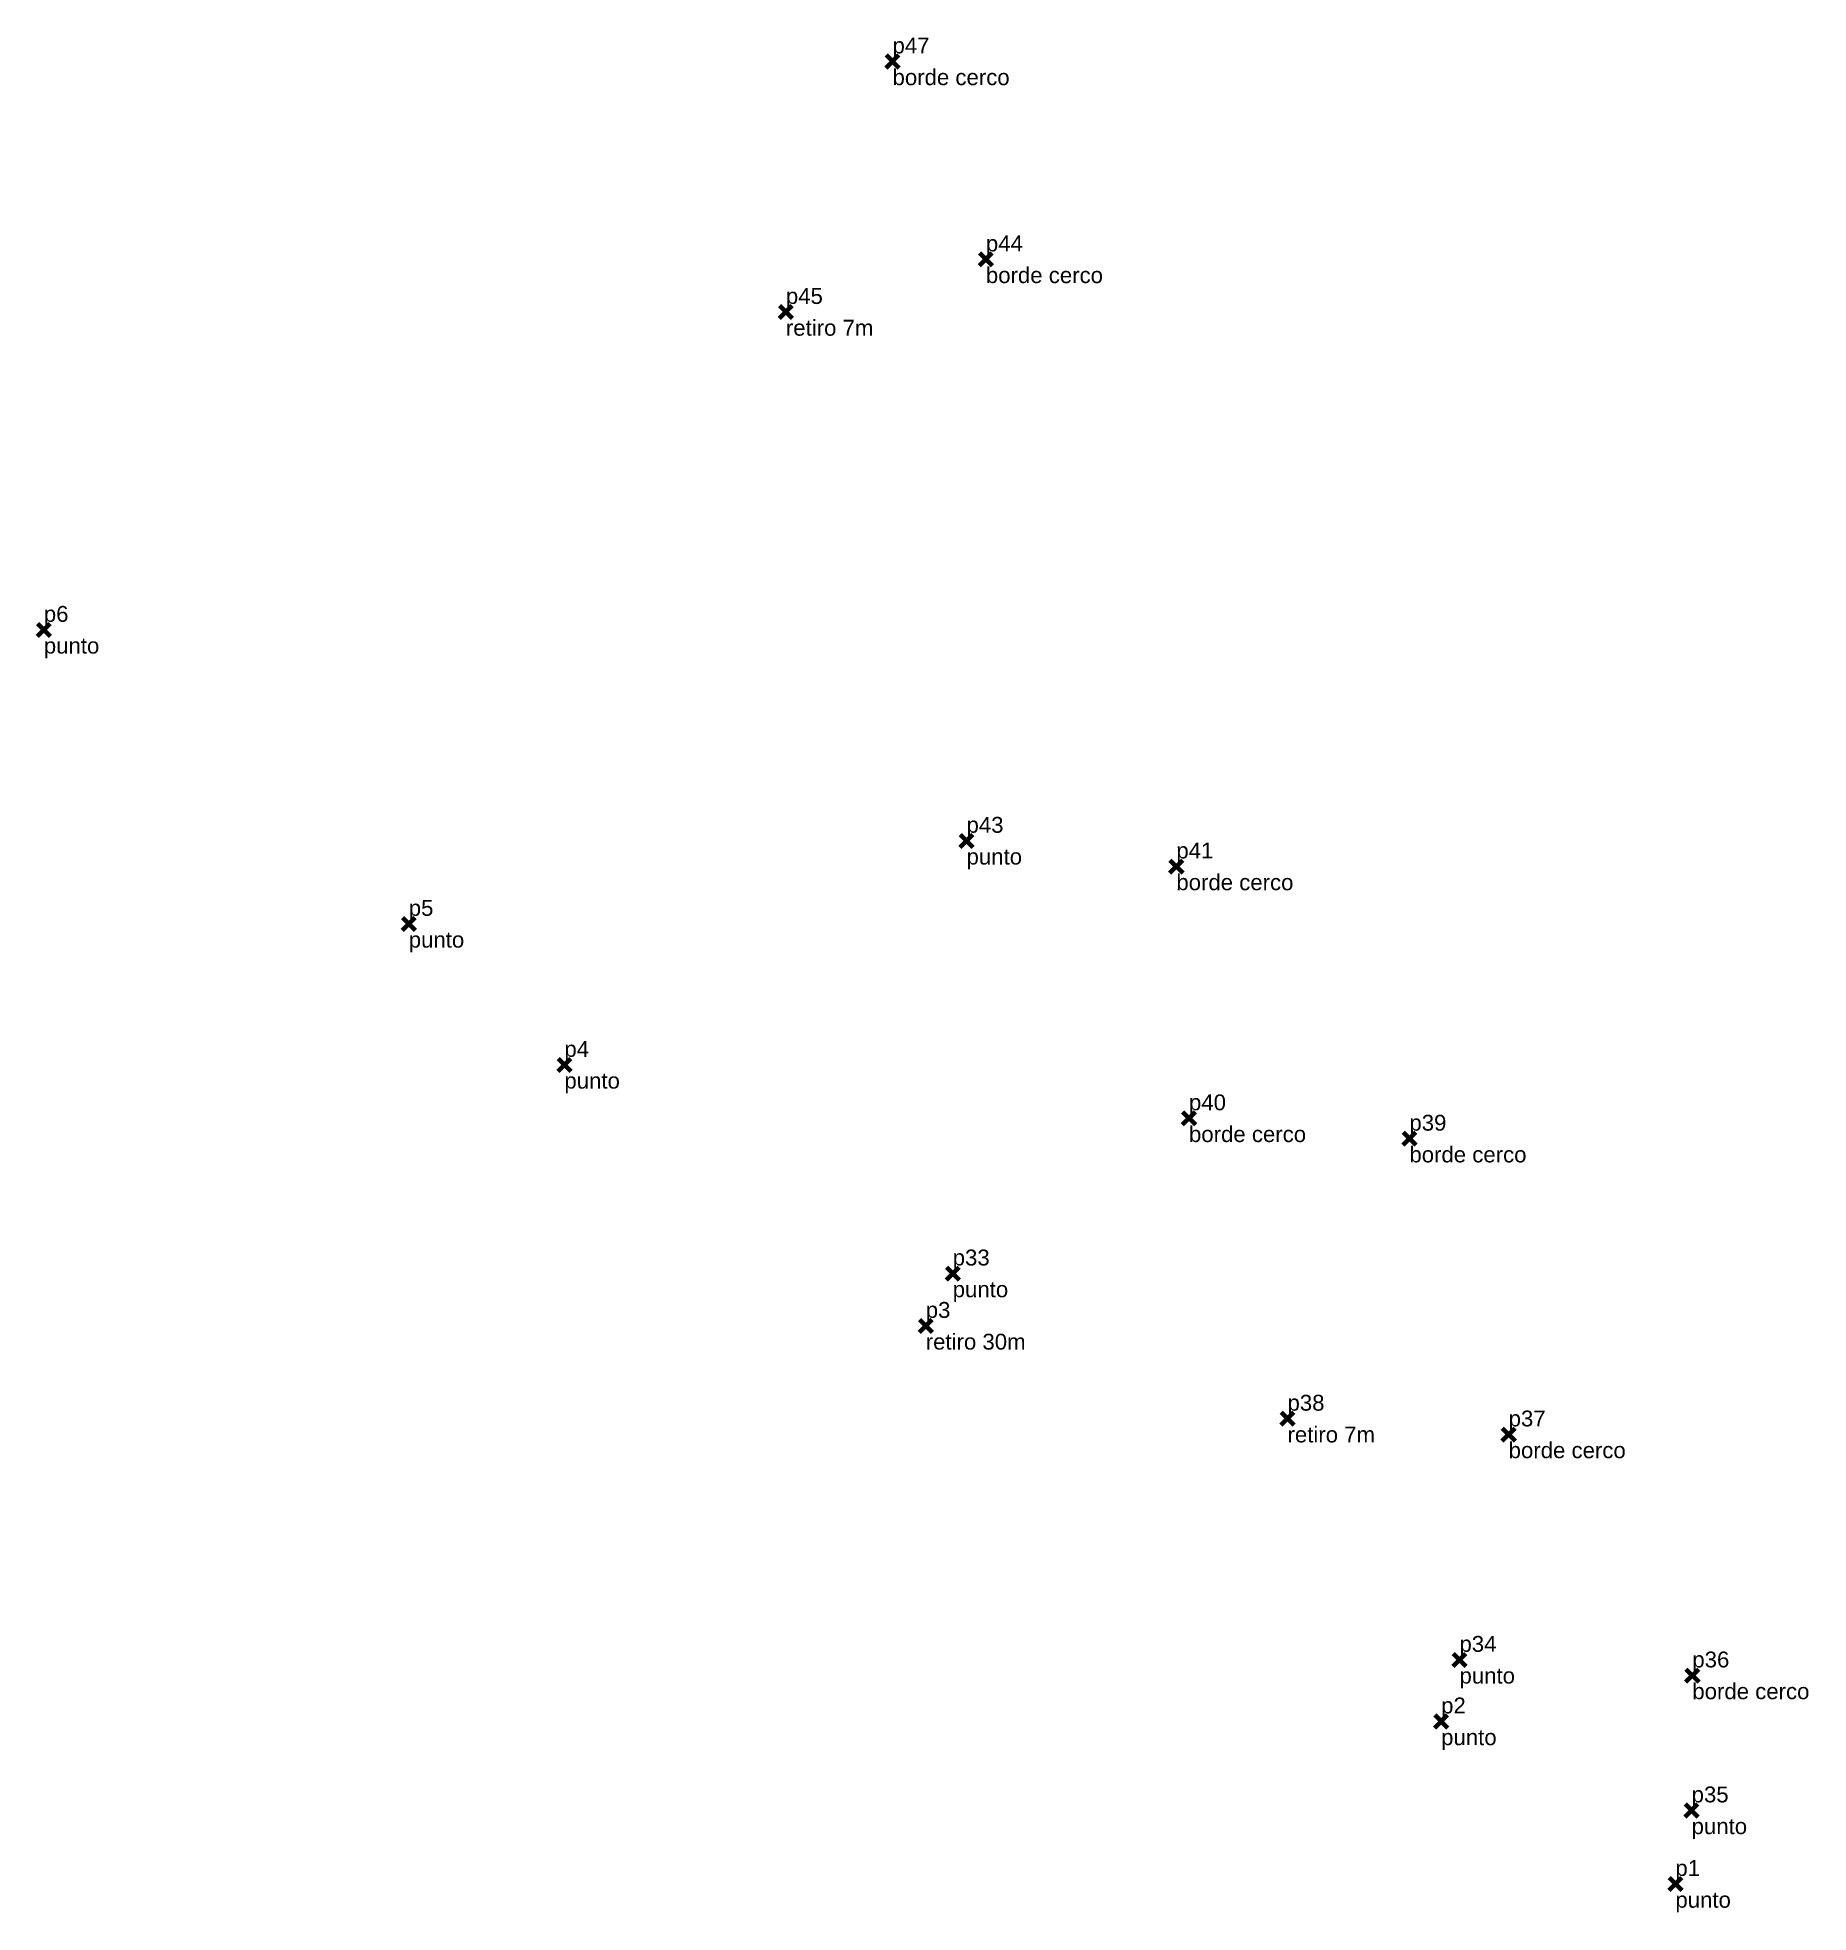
# Model space of a CAD drawing. Header units: millimetres. Extents: x 571580 to 572639, y 1294987 to 1295846.
# Drawn here: x 572496.8 to 572552.6, y 1294987.3 to 1295046.3 of the extents above; entities that cross this region are included whole.
import ezdxf

# ---------------------------------------------------------------- set-up
doc = ezdxf.new("R2010")
doc.units = ezdxf.units.MM
doc.header["$PDMODE"] = 3
doc.header["$PDSIZE"] = 0.2
for name, color, linetype, lineweight in [('borde cerco', 174, 'CONTINUOUS', 100), ('punto', 174, 'CONTINUOUS', 100), ('retiro 30m', 174, 'CONTINUOUS', 100), ('retiro 7m', 174, 'CONTINUOUS', 100)]:
    doc.layers.add(name, color=color, linetype=linetype, lineweight=lineweight)
doc.styles.get("Standard").update_dxf_attribs({"font": 'arial.ttf', "width": 0.65})

msp = doc.modelspace()

# ---------------------------------------------------------------- texts
at = {"layer": 'borde cerco'}
for s, p in [('p47', (572523.754, 1295045.834)), ('borde cerco', (572523.754, 1295044.834)), ('p44', (572526.694, 1295039.6)), ('borde cerco', (572526.694, 1295038.6)), ('p41', (572532.693, 1295020.48)), ('borde cerco', (572532.693, 1295019.48)), ('p40', (572533.091, 1295012.549)), ('p39', (572540.033, 1295011.908)), ('borde cerco', (572533.091, 1295011.549)), ('borde cerco', (572540.033, 1295010.908)), ('p37', (572543.159, 1295002.593)), ('borde cerco', (572543.159, 1295001.593)), ('p36', (572548.944, 1294995.003)), ('borde cerco', (572548.944, 1294994.003))]:
    msp.add_text(s, height=0.5, dxfattribs=at).set_placement(p)
at = {"layer": 'punto'}
for s, p in [('p6', (572497.024, 1295027.932)), ('punto', (572497.024, 1295026.932)), ('p43', (572526.085, 1295021.289)), ('punto', (572526.085, 1295020.289)), ('p5', (572508.517, 1295018.672)), ('punto', (572508.517, 1295017.672)), ('p4', (572513.419, 1295014.232)), ('punto', (572513.419, 1295013.232)), ('p33', (572525.649, 1295007.662)), ('punto', (572525.649, 1295006.662)), ('p34', (572541.611, 1294995.495)), ('punto', (572541.611, 1294994.495)), ('p2', (572541.033, 1294993.555)), ('punto', (572541.033, 1294992.555)), ('p35', (572548.922, 1294990.753)), ('punto', (572548.922, 1294989.753)), ('p1', (572548.41, 1294988.436)), ('punto', (572548.41, 1294987.436))]:
    msp.add_text(s, height=0.5, dxfattribs=at).set_placement(p)
at = {"layer": 'retiro 30m'}
for s, p in [('p3', (572524.8, 1295006.012)), ('retiro 30m', (572524.8, 1295005.012))]:
    msp.add_text(s, height=0.5, dxfattribs=at).set_placement(p)
at = {"layer": 'retiro 7m'}
for s, p in [('p45', (572520.395, 1295037.943)), ('retiro 7m', (572520.395, 1295036.943)), ('p38', (572536.194, 1295003.089)), ('retiro 7m', (572536.194, 1295002.089))]:
    msp.add_text(s, height=0.5, dxfattribs=at).set_placement(p)

# ---------------------------------------------------------------- linework, layer by layer
at = {"layer": 'borde cerco'}
for p in [(572523.754, 1295045.584, 70.296), (572526.694, 1295039.35, 69.18), (572532.693, 1295020.23, 71.443), (572533.091, 1295012.299, 68.254), (572540.033, 1295011.658, 67.255), (572543.159, 1295002.343, 70.849), (572548.944, 1294994.753, 72.911)]:
    msp.add_point(p, dxfattribs=at)
at = {"layer": 'punto'}
for p in [(572497.024, 1295027.682, 62.68), (572526.085, 1295021.039, 72.173), (572508.517, 1295018.422, 59.789), (572513.419, 1295013.982, 59.571), (572525.649, 1295007.412, 68.424), (572541.611, 1294995.245, 73.794), (572541.033, 1294993.305, 64.782), (572548.922, 1294990.503, 72.6), (572548.41, 1294988.186, 64.405)]:
    msp.add_point(p, dxfattribs=at)
at = {"layer": 'retiro 30m'}
msp.add_point((572524.8, 1295005.762, 59.163), dxfattribs=at)
at = {"layer": 'retiro 7m'}
for p in [(572520.395, 1295037.693, 73.159), (572536.194, 1295002.839, 70.524)]:
    msp.add_point(p, dxfattribs=at)

msp.set_redraw_order([(e.dxf.handle, doc.entitydb.next_handle()) for e in msp.query("TEXT MTEXT ATTDEF DIMENSION ARC_DIMENSION")])  # texts and dimensions are drawn at this point

doc.saveas('drawing.dxf')
